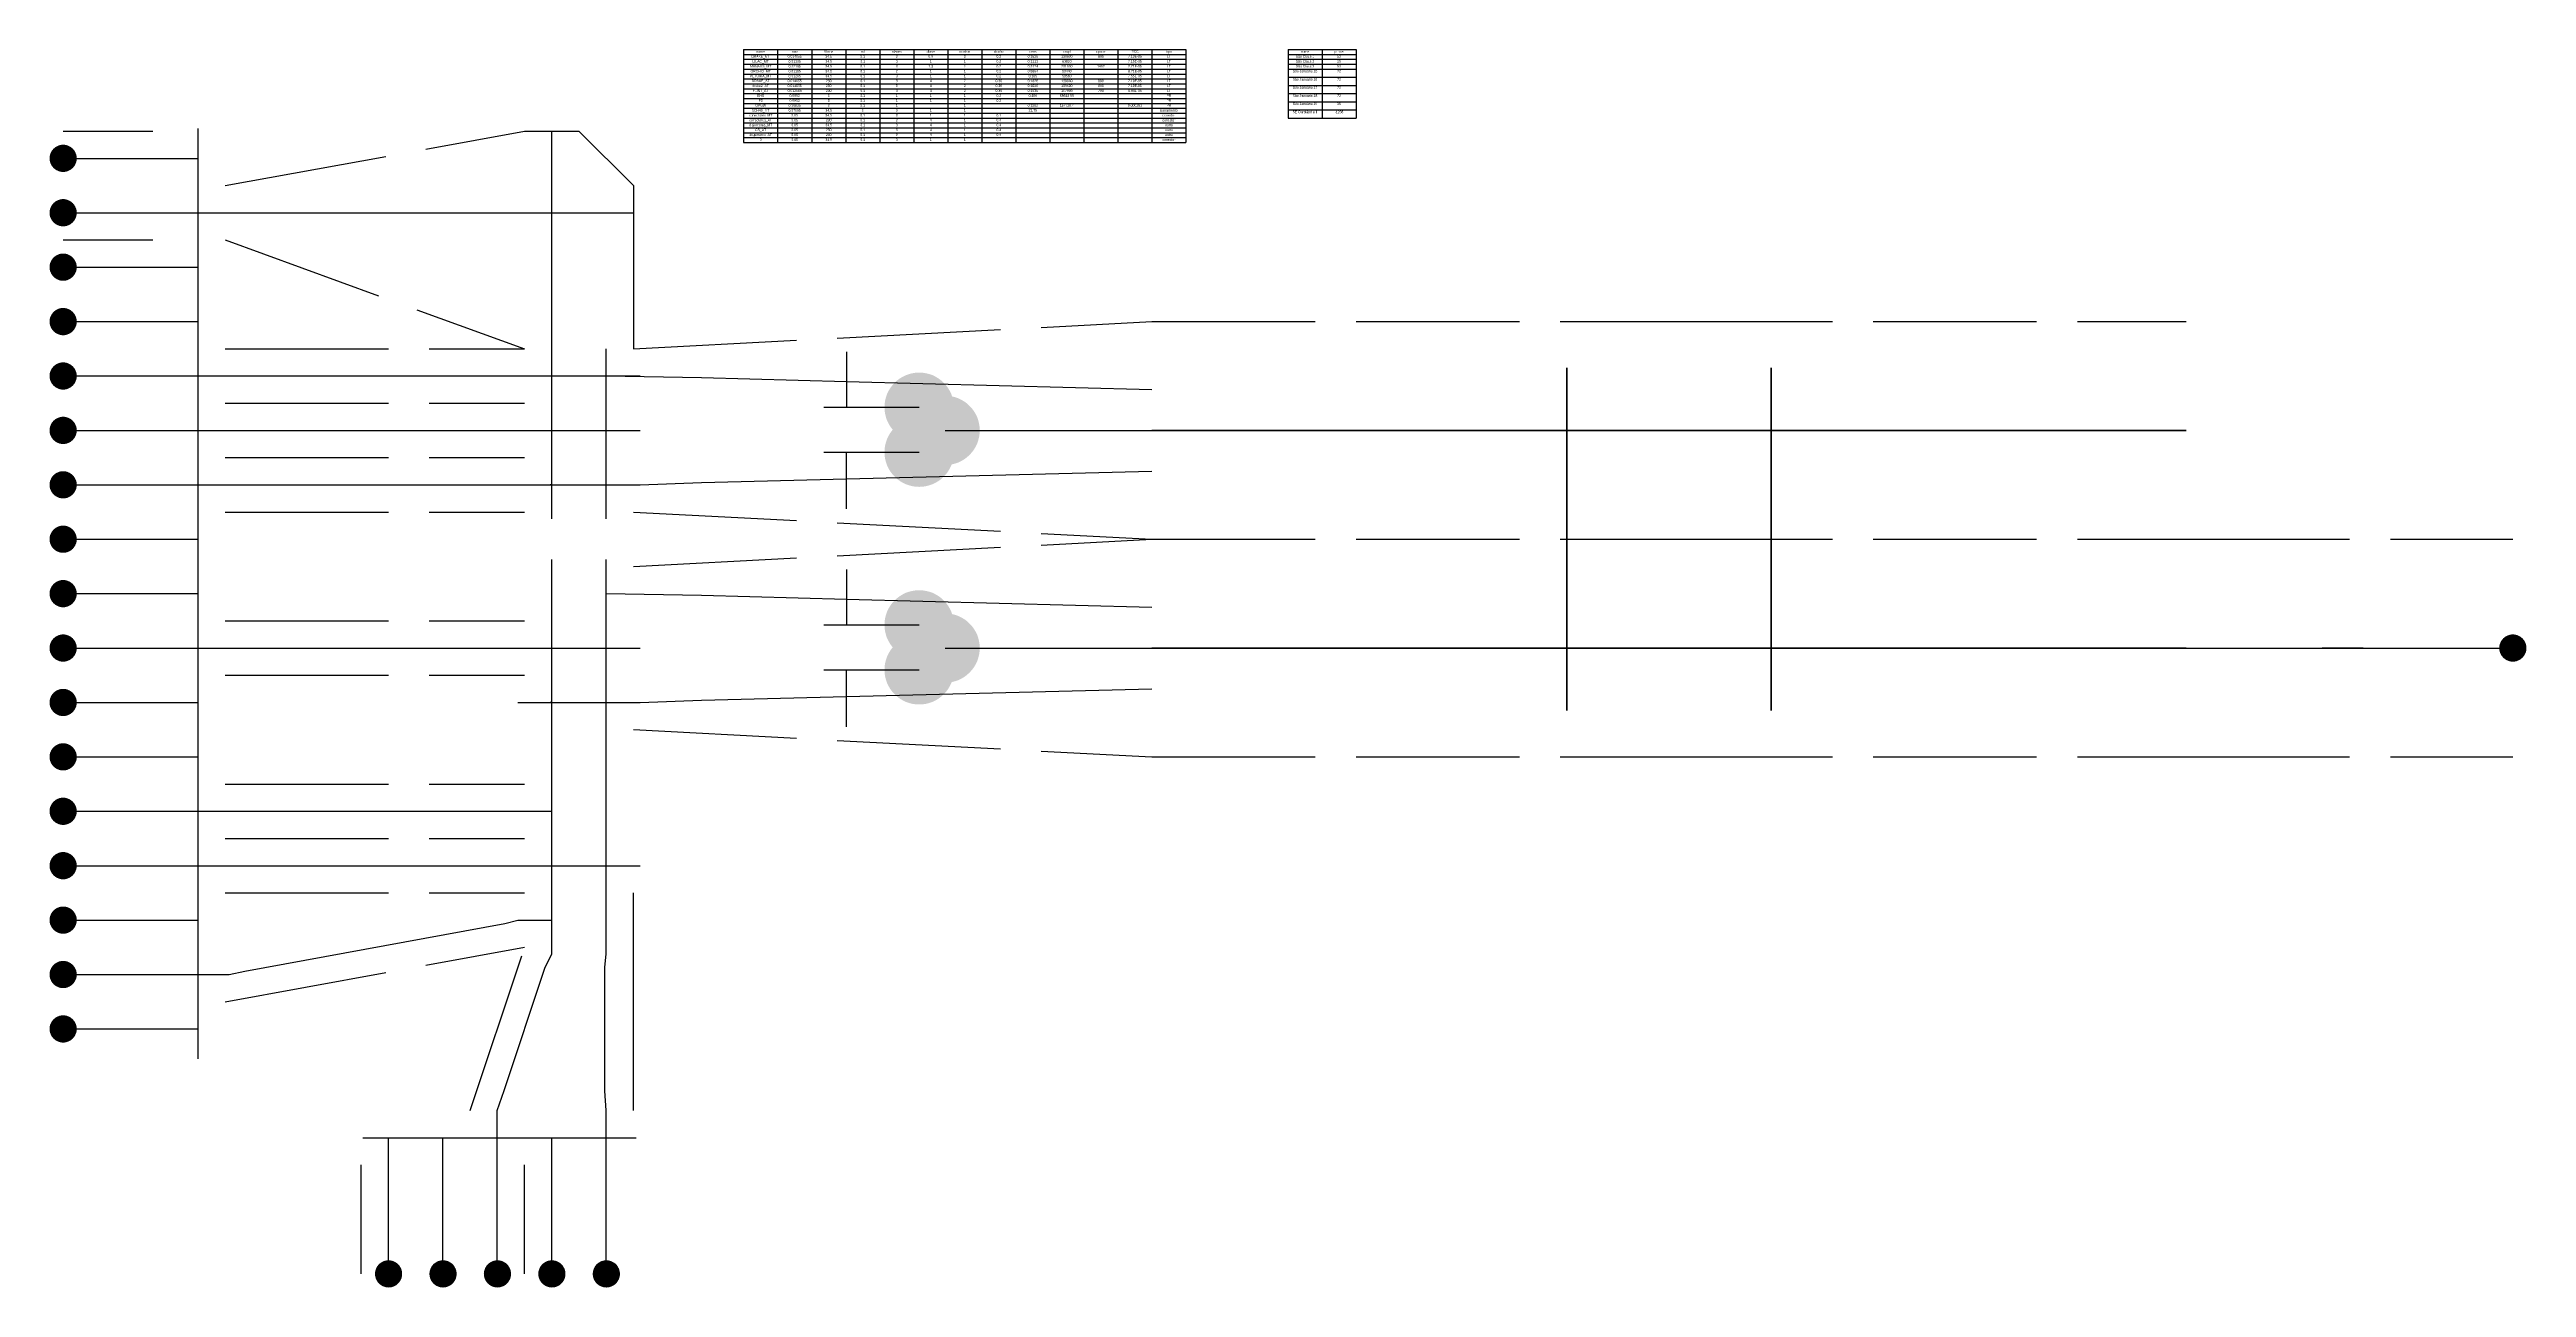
# Model space of a CAD drawing. Header units: inches. Extents: x -1 to 181, y -1 to 90.
import ezdxf

# ---------------------------------------------------------------- set-up
doc = ezdxf.new("R2010")
doc.units = ezdxf.units.IN
doc.header["$MEASUREMENT"] = 0
doc.linetypes.add('ACAD_ISO02W100', pattern=[15, 12, -3])
for name, color, linetype, lineweight in [('conectores_AT', 7, 'Continuous', 50), ('CS_AT', 7, 'ACAD_ISO02W100', 50), ('disjuntores_AT', 7, 'ACAD_ISO02W100', 50), ('DRAKE_AT', 90, 'Continuous', 50)]:
    doc.layers.add(name, color=color, linetype=linetype, lineweight=lineweight)
for name, color, linetype in [('conectores_MT', 7, 'Continuous'), ('drake2_AT', 92, 'Continuous'), ('DRAKE_MT', 70, 'Continuous'), ('EHS', 160, 'ACAD_ISO02W100'), ('F0', 170, 'ACAD_ISO02W100'), ('FLINT_AT', 40, 'Continuous'), ('LILAC_MT', 191, 'Continuous'), ('MANAUS_MT', 72, 'Continuous'), ('OPGW', 180, 'ACAD_ISO02W100'), ('ORCHID_MT', 200, 'Continuous'), ('PETUNIA_MT', 10, 'Continuous'), ('SCH40_MT', 30, 'Continuous'), ('SE Ourolândia II', 7, 'Continuous'), ('São Claus 1', 7, 'Continuous'), ('São Claus 2', 7, 'Continuous'), ('São Claus 3', 7, 'Continuous'), ('São Januário 15', 7, 'Continuous'), ('São Januário 16', 7, 'Continuous'), ('São Januário 17', 7, 'Continuous'), ('São Januário 18', 7, 'Continuous'), ('São Januário 19', 7, 'Continuous'), ('tabela_Camadas', 7, 'Continuous'), ('tabela_Fontes', 7, 'Continuous'), ('Trafos', 7, 'Continuous')]:
    doc.layers.add(name, color=color, linetype=linetype)

# ---------------------------------------------------------------- blocks, each defined once
blk = doc.blocks.new('*T0')
at = {"layer": 'tabela_Camadas', "color": 0, "linetype": 'ByBlock', "lineweight": -2, "transparency": 16777216}
for p, q in [((0, 0), (32.5, 0)), ((0, 0), (0, -6.84)), ((2.5, 0), (2.5, -6.84)), ((5, 0), (5, -6.84)), ((7.5, 0), (7.5, -6.84)), ((10, 0), (10, -6.84)), ((12.5, 0), (12.5, -6.84)), ((15, 0), (15, -6.84)), ((17.5, 0), (17.5, -6.84)), ((20, 0), (20, -6.84)), ((22.5, 0), (22.5, -6.84)), ((25, 0), (25, -6.84)), ((27.5, 0), (27.5, -6.84)), ((30, 0), (30, -6.84)), ((32.5, 0), (32.5, -6.84)), ((0, -0.36), (32.5, -0.36)), ((0, -0.72), (32.5, -0.72)), ((0, -1.08), (32.5, -1.08)), ((0, -1.44), (32.5, -1.44)), ((0, -1.8), (32.5, -1.8)), ((0, -2.16), (32.5, -2.16)), ((0, -2.52), (32.5, -2.52)), ((0, -2.88), (32.5, -2.88)), ((0, -3.24), (32.5, -3.24)), ((0, -3.6), (32.5, -3.6)), ((0, -3.96), (32.5, -3.96)), ((0, -4.32), (32.5, -4.32)), ((0, -4.68), (32.5, -4.68)), ((0, -5.04), (32.5, -5.04)), ((0, -5.4), (32.5, -5.4)), ((0, -5.76), (32.5, -5.76)), ((0, -6.12), (32.5, -6.12)), ((0, -6.48), (32.5, -6.48)), ((0, -6.84), (32.5, -6.84))]:
    blk.add_line(p, q, dxfattribs=at)
at = {"layer": 'tabela_Camadas', "color": 0, "transparency": 16777216, "char_height": 0.18, "width": 2.38, "attachment_point": 2}
for s, insert in [('MANAUS_MT', (1.25, -1.14)), ('ORCHID_MT', (1.25, -1.5)), ('DRAKE_MT', (1.25, -0.42)), ('LILAC_MT', (1.25, -0.78)), ('nome', (1.25, -0.06)), ('0.014055', (3.75, -0.42)), ('0.01305', (3.75, -0.78)), ('0.02195', (3.75, -1.14)), ('0.01165', (3.75, -1.5)), ('raio', (3.75, -0.06)), ('Vlinha', (6.25, -0.06)), ('34.5', (6.25, -0.42)), ('34.5', (6.25, -0.78)), ('34.5', (6.25, -1.14)), ('34.5', (6.25, -1.5)), ('0.1', (8.75, -0.42)), ('0.1', (8.75, -0.78)), ('0.1', (8.75, -1.14)), ('0.1', (8.75, -1.5)), ('raf', (8.75, -0.06)), ('nfases', (11.25, -0.06)), ('3', (11.25, -0.42)), ('3', (11.25, -0.78)), ('3', (11.25, -1.14)), ('3', (11.25, -1.5)), ('dfase', (13.75, -0.06)), ('0.9', (13.75, -0.42)), ('1.3', (13.75, -1.14)), ('1', (13.75, -0.78)), ('1', (13.75, -1.5)), ('ncabos', (16.25, -0.06)), ('2', (16.25, -0.42)), ('1', (16.25, -0.78)), ('2', (16.25, -1.14)), ('1', (16.25, -1.5)), ('dcabo', (18.75, -0.06)), ('0.2', (18.75, -0.42)), ('0.2', (18.75, -0.78)), ('0.2', (18.75, -1.14)), ('0.2', (18.75, -1.5)), ('0.1626', (21.25, -0.42)), ('0.1111', (21.25, -0.78)), ('0.3174', (21.25, -1.14)), ('0.8884', (21.25, -1.5)), ('dens', (21.25, -0.06)), ('231000', (23.75, -1.14)), ('139600', (23.75, -0.42)), ('50440', (23.75, -1.5)), ('63820', (23.75, -0.78)), ('crupt', (23.75, -0.06)), ('cpcorr', (26.25, -0.06)), ('1492', (26.25, -1.14)), ('890', (26.25, -0.42)), ('7.19E-05', (28.75, -0.42)), ('7.15E-05', (28.75, -0.78)), ('2.71E-05', (28.75, -1.14)), ('8.71E-05', (28.75, -1.5)), ('RCC', (28.75, -0.06)), ('tipo', (31.25, -0.06)), ('LT', (31.25, -0.42)), ('LT', (31.25, -0.78)), ('LT', (31.25, -1.14)), ('LT', (31.25, -1.5)), ('PETUNIA_MT', (1.25, -1.86)), ('DRAKE_AT', (1.25, -2.22)), ('drake2_AT', (1.25, -2.58)), ('FLINT_AT', (1.25, -2.94)), ('EHS', (1.25, -3.3)), ('0.014055', (3.75, -2.22)), ('0.014055', (3.75, -2.58)), ('0.012565', (3.75, -2.94)), ('0.01265', (3.75, -1.86)), ('0.0952', (3.75, -3.3)), ('34.5', (6.25, -1.86)), ('230', (6.25, -2.22)), ('230', (6.25, -2.58)), ('230', (6.25, -2.94)), ('0', (6.25, -3.3)), ('0.1', (8.75, -1.86)), ('0.1', (8.75, -2.22)), ('0.1', (8.75, -2.58)), ('0.1', (8.75, -2.94)), ('0.1', (8.75, -3.3)), ('3', (11.25, -1.86)), ('3', (11.25, -2.22)), ('3', (11.25, -2.58)), ('3', (11.25, -2.94)), ('1', (11.25, -3.3)), ('4', (13.75, -2.22)), ('4', (13.75, -2.58)), ('4', (13.75, -2.94)), ('1', (13.75, -1.86)), ('1', (13.75, -3.3)), ('1', (16.25, -1.86)), ('2', (16.25, -2.22)), ('2', (16.25, -2.58)), ('2', (16.25, -2.94)), ('1', (16.25, -3.3)), ('0.36', (18.75, -2.22)), ('0.36', (18.75, -2.58)), ('0.36', (18.75, -2.94)), ('0.2', (18.75, -1.86)), ('0.2', (18.75, -3.3)), ('0.1626', (21.25, -2.22)), ('0.1626', (21.25, -2.58)), ('0.1035', (21.25, -2.94)), ('0.105', (21.25, -1.86)), ('0.406', (21.25, -3.3)), ('68646.55', (23.75, -3.3)), ('139600', (23.75, -2.22)), ('139600', (23.75, -2.58)), ('107999', (23.75, -2.94)), ('58560', (23.75, -1.86)), ('890', (26.25, -2.22)), ('890', (26.25, -2.58)), ('790', (26.25, -2.94)), ('7.55E-05', (28.75, -1.86)), ('7.19E-05', (28.75, -2.22)), ('7.19E-05', (28.75, -2.58)), ('8.94E-05', (28.75, -2.94)), ('PR', (31.25, -3.3)), ('LT', (31.25, -1.86)), ('LT', (31.25, -2.22)), ('LT', (31.25, -2.58)), ('LT', (31.25, -2.94)), ('conectores_MT', (1.25, -4.74)), ('disjuntores_MT', (1.25, -5.46)), ('conectores_AT', (1.25, -5.1)), ('SCH40_MT', (1.25, -4.38)), ('OPGW', (1.25, -4.02)), ('F0', (1.25, -3.66)), ('0.00895', (3.75, -4.02)), ('0.07065', (3.75, -4.38)), ('0.0952', (3.75, -3.66)), ('0.05', (3.75, -4.74)), ('0.05', (3.75, -5.1)), ('0.05', (3.75, -5.46)), ('34.5', (6.25, -4.38)), ('34.5', (6.25, -4.74)), ('34.5', (6.25, -5.46)), ('230', (6.25, -5.1)), ('0', (6.25, -3.66)), ('0', (6.25, -4.02)), ('0.1', (8.75, -3.66)), ('0.1', (8.75, -4.02)), ('0.1', (8.75, -4.74)), ('0.1', (8.75, -5.1)), ('0.1', (8.75, -5.46)), ('0', (8.75, -4.38)), ('3', (11.25, -4.38)), ('3', (11.25, -4.74)), ('3', (11.25, -5.1)), ('3', (11.25, -5.46)), ('1', (11.25, -3.66)), ('1', (11.25, -4.02)), ('4', (13.75, -5.1)), ('4', (13.75, -5.46)), ('1', (13.75, -3.66)), ('1', (13.75, -4.38)), ('1', (13.75, -4.74)), ('1', (16.25, -3.66)), ('1', (16.25, -4.02)), ('1', (16.25, -4.38)), ('1', (16.25, -4.74)), ('1', (16.25, -5.1)), ('1', (16.25, -5.46)), ('0.2', (18.75, -3.66)), ('0.1', (18.75, -4.74)), ('0.4', (18.75, -5.1)), ('0.4', (18.75, -5.46)), ('0.1002', (21.25, -4.02)), ('21.75', (21.25, -4.38)), ('157720.4', (23.75, -4.02)), ('0.000291', (28.75, -4.02)), ('barramento', (31.25, -4.38)), ('conector', (31.25, -4.74)), ('conector', (31.25, -5.1)), ('PR', (31.25, -3.66)), ('PR', (31.25, -4.02)), ('disjuntores_AT', (1.25, -6.18)), ('CS_AT', (1.25, -5.82)), ('0', (1.25, -6.54)), ('0.05', (3.75, -5.82)), ('0.05', (3.75, -6.18)), ('0.05', (3.75, -6.54)), ('34.5', (6.25, -6.54)), ('230', (6.25, -5.82)), ('230', (6.25, -6.18)), ('0.1', (8.75, -5.82)), ('0.1', (8.75, -6.18)), ('0.1', (8.75, -6.54)), ('3', (11.25, -5.82)), ('3', (11.25, -6.18)), ('3', (11.25, -6.54)), ('4', (13.75, -5.82)), ('4', (13.75, -6.18)), ('1', (13.75, -6.54)), ('1', (16.25, -5.82)), ('1', (16.25, -6.18)), ('1', (16.25, -6.54)), ('0.4', (18.75, -5.82)), ('0.4', (18.75, -6.18)), ('conector', (31.25, -6.54)), ('outro', (31.25, -5.46)), ('outro', (31.25, -5.82)), ('outro', (31.25, -6.18))]:
    blk.add_mtext(s, dxfattribs=dict(at, insert=insert))
blk = doc.blocks.new('*T1')
at = {"layer": 'tabela_Fontes', "color": 0, "linetype": 'ByBlock', "lineweight": -2, "transparency": 16777216}
for p, q in [((0, 0), (5, 0)), ((0, 0), (0, -5.04)), ((2.5, 0), (2.5, -5.04)), ((5, 0), (5, -5.04)), ((0, -0.36), (5, -0.36)), ((0, -0.72), (5, -0.72)), ((0, -1.08), (5, -1.08)), ((0, -1.44), (5, -1.44)), ((0, -2.04), (5, -2.04)), ((0, -2.64), (5, -2.64)), ((0, -3.24), (5, -3.24)), ((0, -3.84), (5, -3.84)), ((0, -4.44), (5, -4.44)), ((0, -5.04), (5, -5.04))]:
    blk.add_line(p, q, dxfattribs=at)
at = {"layer": 'tabela_Fontes', "color": 0, "transparency": 16777216, "char_height": 0.18, "width": 2.38, "attachment_point": 2}
for s, insert in [('São Januário 15', (1.25, -1.5)), ('São Claus 1', (1.25, -0.42)), ('São Claus 2', (1.25, -0.78)), ('São Claus 3', (1.25, -1.14)), ('nome', (1.25, -0.06)), ('p_mw', (3.75, -0.06)), ('50', (3.75, -0.42)), ('25', (3.75, -0.78)), ('50', (3.75, -1.14)), ('72', (3.75, -1.5)), ('São Januário 16', (1.25, -2.1)), ('São Januário 17', (1.25, -2.7)), ('São Januário 18', (1.25, -3.3)), ('72', (3.75, -2.1)), ('72', (3.75, -2.7)), ('72', (3.75, -3.3)), ('São Januário 19', (1.25, -3.9)), ('SE Ourolândia II', (1.25, -4.5)), ('-1238', (3.75, -4.5)), ('36', (3.75, -3.9))]:
    blk.add_mtext(s, dxfattribs=dict(at, insert=insert))

msp = doc.modelspace()

# ---------------------------------------------------------------- hatches: boundary and pattern name
at = {"layer": 'SE Ourolândia II'}
msp.add_hatch(color=256, dxfattribs=at).paths.add_polyline_path([(181, 46), (181, 45.9), (180.98, 45.8), (180.96, 45.71), (180.92, 45.62), (180.88, 45.53), (180.83, 45.44), (180.77, 45.37), (180.71, 45.29), (180.63, 45.23), (180.56, 45.17), (180.47, 45.12), (180.38, 45.08), (180.29, 45.04), (180.2, 45.02), (180.1, 45), (180, 45), (179.9, 45), (179.8, 45.02), (179.71, 45.04), (179.62, 45.08), (179.53, 45.12), (179.44, 45.17), (179.37, 45.23), (179.29, 45.29), (179.23, 45.37), (179.17, 45.44), (179.12, 45.53), (179.08, 45.62), (179.04, 45.71), (179.02, 45.8), (179, 45.9), (179, 46), (179, 46.1), (179.02, 46.2), (179.04, 46.29), (179.08, 46.38), (179.12, 46.47), (179.17, 46.56), (179.23, 46.63), (179.29, 46.71), (179.37, 46.77), (179.44, 46.83), (179.53, 46.88), (179.62, 46.92), (179.71, 46.96), (179.8, 46.98), (179.9, 47), (180, 47), (180.1, 47), (180.2, 46.98), (180.29, 46.96), (180.38, 46.92), (180.47, 46.88), (180.56, 46.83), (180.63, 46.77), (180.71, 46.71), (180.77, 46.63), (180.83, 46.56), (180.88, 46.47), (180.92, 46.38), (180.96, 46.29), (180.98, 46.2), (181, 46.1), (181, 46)], flags=0)
at = {"layer": 'São Claus 1'}
for points in [[(36.91, -0.01), (36.91, -0.11), (36.89, -0.2), (36.87, -0.3), (36.84, -0.39), (36.79, -0.48), (36.74, -0.56), (36.69, -0.64), (36.62, -0.71), (36.55, -0.78), (36.47, -0.84), (36.38, -0.89), (36.29, -0.93), (36.2, -0.96), (36.11, -0.99), (36.01, -1), (35.91, -1.01), (35.81, -1), (35.72, -0.99), (35.62, -0.96), (35.53, -0.93), (35.44, -0.89), (35.36, -0.84), (35.28, -0.78), (35.2, -0.71), (35.14, -0.64), (35.08, -0.56), (35.03, -0.48), (34.99, -0.39), (34.96, -0.3), (34.93, -0.2), (34.92, -0.11), (34.91, -0.01), (34.92, 0.09), (34.93, 0.19), (34.96, 0.28), (34.99, 0.38), (35.03, 0.46), (35.08, 0.55), (35.14, 0.63), (35.2, 0.7), (35.28, 0.77), (35.36, 0.82), (35.44, 0.87), (35.53, 0.92), (35.62, 0.95), (35.72, 0.97), (35.81, 0.99), (35.91, 0.99), (36.01, 0.99), (36.11, 0.97), (36.2, 0.95), (36.29, 0.92), (36.38, 0.87), (36.47, 0.82), (36.55, 0.77), (36.62, 0.7), (36.69, 0.63), (36.74, 0.55), (36.79, 0.46), (36.84, 0.38), (36.87, 0.28), (36.89, 0.19), (36.91, 0.09), (36.91, -0.01)], [(40.91, -0.01), (40.91, -0.11), (40.89, -0.2), (40.87, -0.3), (40.84, -0.39), (40.79, -0.48), (40.74, -0.56), (40.69, -0.64), (40.62, -0.71), (40.55, -0.78), (40.47, -0.84), (40.38, -0.89), (40.29, -0.93), (40.2, -0.96), (40.11, -0.99), (40.01, -1), (39.91, -1.01), (39.81, -1), (39.72, -0.99), (39.62, -0.96), (39.53, -0.93), (39.44, -0.89), (39.36, -0.84), (39.28, -0.78), (39.2, -0.71), (39.14, -0.64), (39.08, -0.56), (39.03, -0.48), (38.99, -0.39), (38.96, -0.3), (38.93, -0.2), (38.92, -0.11), (38.91, -0.01), (38.92, 0.09), (38.93, 0.19), (38.96, 0.28), (38.99, 0.38), (39.03, 0.46), (39.08, 0.55), (39.14, 0.63), (39.2, 0.7), (39.28, 0.77), (39.36, 0.82), (39.44, 0.87), (39.53, 0.92), (39.62, 0.95), (39.72, 0.97), (39.81, 0.99), (39.91, 0.99), (40.01, 0.99), (40.11, 0.97), (40.2, 0.95), (40.29, 0.92), (40.38, 0.87), (40.47, 0.82), (40.55, 0.77), (40.62, 0.7), (40.69, 0.63), (40.74, 0.55), (40.79, 0.46), (40.84, 0.38), (40.87, 0.28), (40.89, 0.19), (40.91, 0.09), (40.91, -0.01)]]:
    msp.add_hatch(color=256, dxfattribs=at).paths.add_polyline_path(points, flags=0)
at = {"layer": 'São Claus 2'}
for points in [[(1, 62), (1, 61.9), (0.98, 61.8), (0.96, 61.71), (0.92, 61.62), (0.88, 61.53), (0.83, 61.44), (0.77, 61.37), (0.71, 61.29), (0.63, 61.23), (0.56, 61.17), (0.47, 61.12), (0.38, 61.08), (0.29, 61.04), (0.2, 61.02), (0.1, 61), (0, 61), (-0.1, 61), (-0.2, 61.02), (-0.29, 61.04), (-0.38, 61.08), (-0.47, 61.12), (-0.56, 61.17), (-0.63, 61.23), (-0.71, 61.29), (-0.77, 61.37), (-0.83, 61.44), (-0.88, 61.53), (-0.92, 61.62), (-0.96, 61.71), (-0.98, 61.8), (-1, 61.9), (-1, 62), (-1, 62.1), (-0.98, 62.2), (-0.96, 62.29), (-0.92, 62.38), (-0.88, 62.47), (-0.83, 62.56), (-0.77, 62.63), (-0.71, 62.71), (-0.63, 62.77), (-0.56, 62.83), (-0.47, 62.88), (-0.38, 62.92), (-0.29, 62.96), (-0.2, 62.98), (-0.1, 63), (0, 63), (0.1, 63), (0.2, 62.98), (0.29, 62.96), (0.38, 62.92), (0.47, 62.88), (0.56, 62.83), (0.63, 62.77), (0.71, 62.71), (0.77, 62.63), (0.83, 62.56), (0.88, 62.47), (0.92, 62.38), (0.96, 62.29), (0.98, 62.2), (1, 62.1), (1, 62)], [(1, 34), (1, 33.9), (0.98, 33.8), (0.96, 33.71), (0.92, 33.62), (0.88, 33.53), (0.83, 33.44), (0.77, 33.37), (0.71, 33.29), (0.63, 33.23), (0.56, 33.17), (0.47, 33.12), (0.38, 33.08), (0.29, 33.04), (0.2, 33.02), (0.1, 33), (0, 33), (-0.1, 33), (-0.2, 33.02), (-0.29, 33.04), (-0.38, 33.08), (-0.47, 33.12), (-0.56, 33.17), (-0.63, 33.23), (-0.71, 33.29), (-0.77, 33.37), (-0.83, 33.44), (-0.88, 33.53), (-0.92, 33.62), (-0.96, 33.71), (-0.98, 33.8), (-1, 33.9), (-1, 34), (-1, 34.1), (-0.98, 34.2), (-0.96, 34.29), (-0.92, 34.38), (-0.88, 34.47), (-0.83, 34.56), (-0.77, 34.63), (-0.71, 34.71), (-0.63, 34.77), (-0.56, 34.83), (-0.47, 34.88), (-0.38, 34.92), (-0.29, 34.96), (-0.2, 34.98), (-0.1, 35), (0, 35), (0.1, 35), (0.2, 34.98), (0.29, 34.96), (0.38, 34.92), (0.47, 34.88), (0.56, 34.83), (0.63, 34.77), (0.71, 34.71), (0.77, 34.63), (0.83, 34.56), (0.88, 34.47), (0.92, 34.38), (0.96, 34.29), (0.98, 34.2), (1, 34.1), (1, 34)]]:
    msp.add_hatch(color=256, dxfattribs=at).paths.add_polyline_path(points, flags=0)
at = {"layer": 'São Claus 3'}
for points in [[(1, 82), (1, 81.9), (0.98, 81.8), (0.96, 81.71), (0.92, 81.62), (0.88, 81.53), (0.83, 81.44), (0.77, 81.37), (0.71, 81.29), (0.63, 81.23), (0.56, 81.17), (0.47, 81.12), (0.38, 81.08), (0.29, 81.04), (0.2, 81.02), (0.1, 81), (0, 81), (-0.1, 81), (-0.2, 81.02), (-0.29, 81.04), (-0.38, 81.08), (-0.47, 81.12), (-0.56, 81.17), (-0.63, 81.23), (-0.71, 81.29), (-0.77, 81.37), (-0.83, 81.44), (-0.88, 81.53), (-0.92, 81.62), (-0.96, 81.71), (-0.98, 81.8), (-1, 81.9), (-1, 82), (-1, 82.1), (-0.98, 82.2), (-0.96, 82.29), (-0.92, 82.38), (-0.88, 82.47), (-0.83, 82.56), (-0.77, 82.63), (-0.71, 82.71), (-0.63, 82.77), (-0.56, 82.83), (-0.47, 82.88), (-0.38, 82.92), (-0.29, 82.96), (-0.2, 82.98), (-0.1, 83), (0, 83), (0.1, 83), (0.2, 82.98), (0.29, 82.96), (0.38, 82.92), (0.47, 82.88), (0.56, 82.83), (0.63, 82.77), (0.71, 82.71), (0.77, 82.63), (0.83, 82.56), (0.88, 82.47), (0.92, 82.38), (0.96, 82.29), (0.98, 82.2), (1, 82.1), (1, 82)], [(1, 78), (1, 77.9), (0.98, 77.8), (0.96, 77.71), (0.92, 77.62), (0.88, 77.53), (0.83, 77.44), (0.77, 77.37), (0.71, 77.29), (0.63, 77.23), (0.56, 77.17), (0.47, 77.12), (0.38, 77.08), (0.29, 77.04), (0.2, 77.02), (0.1, 77), (0, 77), (-0.1, 77), (-0.2, 77.02), (-0.29, 77.04), (-0.38, 77.08), (-0.47, 77.12), (-0.56, 77.17), (-0.63, 77.23), (-0.71, 77.29), (-0.77, 77.37), (-0.83, 77.44), (-0.88, 77.53), (-0.92, 77.62), (-0.96, 77.71), (-0.98, 77.8), (-1, 77.9), (-1, 78), (-1, 78.1), (-0.98, 78.2), (-0.96, 78.29), (-0.92, 78.38), (-0.88, 78.47), (-0.83, 78.56), (-0.77, 78.63), (-0.71, 78.71), (-0.63, 78.77), (-0.56, 78.83), (-0.47, 78.88), (-0.38, 78.92), (-0.29, 78.96), (-0.2, 78.98), (-0.1, 79), (0, 79), (0.1, 79), (0.2, 78.98), (0.29, 78.96), (0.38, 78.92), (0.47, 78.88), (0.56, 78.83), (0.63, 78.77), (0.71, 78.71), (0.77, 78.63), (0.83, 78.56), (0.88, 78.47), (0.92, 78.38), (0.96, 78.29), (0.98, 78.2), (1, 78.1), (1, 78)]]:
    msp.add_hatch(color=256, dxfattribs=at).paths.add_polyline_path(points, flags=0)
at = {"layer": 'São Januário 15'}
for points in [[(1, 74), (1, 73.9), (0.98, 73.8), (0.96, 73.71), (0.92, 73.62), (0.88, 73.53), (0.83, 73.44), (0.77, 73.37), (0.71, 73.29), (0.63, 73.23), (0.56, 73.17), (0.47, 73.12), (0.38, 73.08), (0.29, 73.04), (0.2, 73.02), (0.1, 73), (0, 73), (-0.1, 73), (-0.2, 73.02), (-0.29, 73.04), (-0.38, 73.08), (-0.47, 73.12), (-0.56, 73.17), (-0.63, 73.23), (-0.71, 73.29), (-0.77, 73.37), (-0.83, 73.44), (-0.88, 73.53), (-0.92, 73.62), (-0.96, 73.71), (-0.98, 73.8), (-1, 73.9), (-1, 74), (-1, 74.1), (-0.98, 74.2), (-0.96, 74.29), (-0.92, 74.38), (-0.88, 74.47), (-0.83, 74.56), (-0.77, 74.63), (-0.71, 74.71), (-0.63, 74.77), (-0.56, 74.83), (-0.47, 74.88), (-0.38, 74.92), (-0.29, 74.96), (-0.2, 74.98), (-0.1, 75), (0, 75), (0.1, 75), (0.2, 74.98), (0.29, 74.96), (0.38, 74.92), (0.47, 74.88), (0.56, 74.83), (0.63, 74.77), (0.71, 74.71), (0.77, 74.63), (0.83, 74.56), (0.88, 74.47), (0.92, 74.38), (0.96, 74.29), (0.98, 74.2), (1, 74.1), (1, 74)], [(1, 70), (1, 69.9), (0.98, 69.8), (0.96, 69.71), (0.92, 69.62), (0.88, 69.53), (0.83, 69.44), (0.77, 69.37), (0.71, 69.29), (0.63, 69.23), (0.56, 69.17), (0.47, 69.12), (0.38, 69.08), (0.29, 69.04), (0.2, 69.02), (0.1, 69), (0, 69), (-0.1, 69), (-0.2, 69.02), (-0.29, 69.04), (-0.38, 69.08), (-0.47, 69.12), (-0.56, 69.17), (-0.63, 69.23), (-0.71, 69.29), (-0.77, 69.37), (-0.83, 69.44), (-0.88, 69.53), (-0.92, 69.62), (-0.96, 69.71), (-0.98, 69.8), (-1, 69.9), (-1, 70), (-1, 70.1), (-0.98, 70.2), (-0.96, 70.29), (-0.92, 70.38), (-0.88, 70.47), (-0.83, 70.56), (-0.77, 70.63), (-0.71, 70.71), (-0.63, 70.77), (-0.56, 70.83), (-0.47, 70.88), (-0.38, 70.92), (-0.29, 70.96), (-0.2, 70.98), (-0.1, 71), (0, 71), (0.1, 71), (0.2, 70.98), (0.29, 70.96), (0.38, 70.92), (0.47, 70.88), (0.56, 70.83), (0.63, 70.77), (0.71, 70.71), (0.77, 70.63), (0.83, 70.56), (0.88, 70.47), (0.92, 70.38), (0.96, 70.29), (0.98, 70.2), (1, 70.1), (1, 70)], [(1, 66), (1, 65.9), (0.98, 65.8), (0.96, 65.71), (0.92, 65.62), (0.88, 65.53), (0.83, 65.44), (0.77, 65.37), (0.71, 65.29), (0.63, 65.23), (0.56, 65.17), (0.47, 65.12), (0.38, 65.08), (0.29, 65.04), (0.2, 65.02), (0.1, 65), (0, 65), (-0.1, 65), (-0.2, 65.02), (-0.29, 65.04), (-0.38, 65.08), (-0.47, 65.12), (-0.56, 65.17), (-0.63, 65.23), (-0.71, 65.29), (-0.77, 65.37), (-0.83, 65.44), (-0.88, 65.53), (-0.92, 65.62), (-0.96, 65.71), (-0.98, 65.8), (-1, 65.9), (-1, 66), (-1, 66.1), (-0.98, 66.2), (-0.96, 66.29), (-0.92, 66.38), (-0.88, 66.47), (-0.83, 66.56), (-0.77, 66.63), (-0.71, 66.71), (-0.63, 66.77), (-0.56, 66.83), (-0.47, 66.88), (-0.38, 66.92), (-0.29, 66.96), (-0.2, 66.98), (-0.1, 67), (0, 67), (0.1, 67), (0.2, 66.98), (0.29, 66.96), (0.38, 66.92), (0.47, 66.88), (0.56, 66.83), (0.63, 66.77), (0.71, 66.71), (0.77, 66.63), (0.83, 66.56), (0.88, 66.47), (0.92, 66.38), (0.96, 66.29), (0.98, 66.2), (1, 66.1), (1, 66)]]:
    msp.add_hatch(color=256, dxfattribs=at).paths.add_polyline_path(points, flags=0)
at = {"layer": 'São Januário 16'}
for points in [[(1, 58), (1, 57.9), (0.98, 57.8), (0.96, 57.71), (0.92, 57.62), (0.88, 57.53), (0.83, 57.44), (0.77, 57.37), (0.71, 57.29), (0.63, 57.23), (0.56, 57.17), (0.47, 57.12), (0.38, 57.08), (0.29, 57.04), (0.2, 57.02), (0.1, 57), (0, 57), (-0.1, 57), (-0.2, 57.02), (-0.29, 57.04), (-0.38, 57.08), (-0.47, 57.12), (-0.56, 57.17), (-0.63, 57.23), (-0.71, 57.29), (-0.77, 57.37), (-0.83, 57.44), (-0.88, 57.53), (-0.92, 57.62), (-0.96, 57.71), (-0.98, 57.8), (-1, 57.9), (-1, 58), (-1, 58.1), (-0.98, 58.2), (-0.96, 58.29), (-0.92, 58.38), (-0.88, 58.47), (-0.83, 58.56), (-0.77, 58.63), (-0.71, 58.71), (-0.63, 58.77), (-0.56, 58.83), (-0.47, 58.88), (-0.38, 58.92), (-0.29, 58.96), (-0.2, 58.98), (-0.1, 59), (0, 59), (0.1, 59), (0.2, 58.98), (0.29, 58.96), (0.38, 58.92), (0.47, 58.88), (0.56, 58.83), (0.63, 58.77), (0.71, 58.71), (0.77, 58.63), (0.83, 58.56), (0.88, 58.47), (0.92, 58.38), (0.96, 58.29), (0.98, 58.2), (1, 58.1), (1, 58)], [(1, 54), (1, 53.9), (0.98, 53.8), (0.96, 53.71), (0.92, 53.62), (0.88, 53.53), (0.83, 53.44), (0.77, 53.37), (0.71, 53.29), (0.63, 53.23), (0.56, 53.17), (0.47, 53.12), (0.38, 53.08), (0.29, 53.04), (0.2, 53.02), (0.1, 53), (0, 53), (-0.1, 53), (-0.2, 53.02), (-0.29, 53.04), (-0.38, 53.08), (-0.47, 53.12), (-0.56, 53.17), (-0.63, 53.23), (-0.71, 53.29), (-0.77, 53.37), (-0.83, 53.44), (-0.88, 53.53), (-0.92, 53.62), (-0.96, 53.71), (-0.98, 53.8), (-1, 53.9), (-1, 54), (-1, 54.1), (-0.98, 54.2), (-0.96, 54.29), (-0.92, 54.38), (-0.88, 54.47), (-0.83, 54.56), (-0.77, 54.63), (-0.71, 54.71), (-0.63, 54.77), (-0.56, 54.83), (-0.47, 54.88), (-0.38, 54.92), (-0.29, 54.96), (-0.2, 54.98), (-0.1, 55), (0, 55), (0.1, 55), (0.2, 54.98), (0.29, 54.96), (0.38, 54.92), (0.47, 54.88), (0.56, 54.83), (0.63, 54.77), (0.71, 54.71), (0.77, 54.63), (0.83, 54.56), (0.88, 54.47), (0.92, 54.38), (0.96, 54.29), (0.98, 54.2), (1, 54.1), (1, 54)], [(1, 50), (1, 49.9), (0.98, 49.8), (0.96, 49.71), (0.92, 49.62), (0.88, 49.53), (0.83, 49.44), (0.77, 49.37), (0.71, 49.29), (0.63, 49.23), (0.56, 49.17), (0.47, 49.12), (0.38, 49.08), (0.29, 49.04), (0.2, 49.02), (0.1, 49), (0, 49), (-0.1, 49), (-0.2, 49.02), (-0.29, 49.04), (-0.38, 49.08), (-0.47, 49.12), (-0.56, 49.17), (-0.63, 49.23), (-0.71, 49.29), (-0.77, 49.37), (-0.83, 49.44), (-0.88, 49.53), (-0.92, 49.62), (-0.96, 49.71), (-0.98, 49.8), (-1, 49.9), (-1, 50), (-1, 50.1), (-0.98, 50.2), (-0.96, 50.29), (-0.92, 50.38), (-0.88, 50.47), (-0.83, 50.56), (-0.77, 50.63), (-0.71, 50.71), (-0.63, 50.77), (-0.56, 50.83), (-0.47, 50.88), (-0.38, 50.92), (-0.29, 50.96), (-0.2, 50.98), (-0.1, 51), (0, 51), (0.1, 51), (0.2, 50.98), (0.29, 50.96), (0.38, 50.92), (0.47, 50.88), (0.56, 50.83), (0.63, 50.77), (0.71, 50.71), (0.77, 50.63), (0.83, 50.56), (0.88, 50.47), (0.92, 50.38), (0.96, 50.29), (0.98, 50.2), (1, 50.1), (1, 50)]]:
    msp.add_hatch(color=256, dxfattribs=at).paths.add_polyline_path(points, flags=0)
at = {"layer": 'São Januário 17'}
for points in [[(24.91, -0.01), (24.91, -0.11), (24.89, -0.2), (24.87, -0.3), (24.84, -0.39), (24.79, -0.48), (24.74, -0.56), (24.69, -0.64), (24.62, -0.71), (24.55, -0.78), (24.47, -0.84), (24.38, -0.89), (24.29, -0.93), (24.2, -0.96), (24.11, -0.99), (24.01, -1), (23.91, -1.01), (23.81, -1), (23.72, -0.99), (23.62, -0.96), (23.53, -0.93), (23.44, -0.89), (23.36, -0.84), (23.28, -0.78), (23.2, -0.71), (23.14, -0.64), (23.08, -0.56), (23.03, -0.48), (22.99, -0.39), (22.96, -0.3), (22.93, -0.2), (22.92, -0.11), (22.91, -0.01), (22.92, 0.09), (22.93, 0.19), (22.96, 0.28), (22.99, 0.38), (23.03, 0.46), (23.08, 0.55), (23.14, 0.63), (23.2, 0.7), (23.28, 0.77), (23.36, 0.82), (23.44, 0.87), (23.53, 0.92), (23.62, 0.95), (23.72, 0.97), (23.81, 0.99), (23.91, 0.99), (24.01, 0.99), (24.11, 0.97), (24.2, 0.95), (24.29, 0.92), (24.38, 0.87), (24.47, 0.82), (24.55, 0.77), (24.62, 0.7), (24.69, 0.63), (24.74, 0.55), (24.79, 0.46), (24.84, 0.38), (24.87, 0.28), (24.89, 0.19), (24.91, 0.09), (24.91, -0.01)], [(28.91, -0.01), (28.91, -0.11), (28.89, -0.2), (28.87, -0.3), (28.84, -0.39), (28.79, -0.48), (28.74, -0.56), (28.69, -0.64), (28.62, -0.71), (28.55, -0.78), (28.47, -0.84), (28.38, -0.89), (28.29, -0.93), (28.2, -0.96), (28.11, -0.99), (28.01, -1), (27.91, -1.01), (27.81, -1), (27.72, -0.99), (27.62, -0.96), (27.53, -0.93), (27.44, -0.89), (27.36, -0.84), (27.28, -0.78), (27.2, -0.71), (27.14, -0.64), (27.08, -0.56), (27.03, -0.48), (26.99, -0.39), (26.96, -0.3), (26.93, -0.2), (26.92, -0.11), (26.91, -0.01), (26.92, 0.09), (26.93, 0.19), (26.96, 0.28), (26.99, 0.38), (27.03, 0.46), (27.08, 0.55), (27.14, 0.63), (27.2, 0.7), (27.28, 0.77), (27.36, 0.82), (27.44, 0.87), (27.53, 0.92), (27.62, 0.95), (27.72, 0.97), (27.81, 0.99), (27.91, 0.99), (28.01, 0.99), (28.11, 0.97), (28.2, 0.95), (28.29, 0.92), (28.38, 0.87), (28.47, 0.82), (28.55, 0.77), (28.62, 0.7), (28.69, 0.63), (28.74, 0.55), (28.79, 0.46), (28.84, 0.38), (28.87, 0.28), (28.89, 0.19), (28.91, 0.09), (28.91, -0.01)], [(32.91, -0.01), (32.91, -0.11), (32.89, -0.2), (32.87, -0.3), (32.84, -0.39), (32.79, -0.48), (32.74, -0.56), (32.69, -0.64), (32.62, -0.71), (32.55, -0.78), (32.47, -0.84), (32.38, -0.89), (32.29, -0.93), (32.2, -0.96), (32.11, -0.99), (32.01, -1), (31.91, -1.01), (31.81, -1), (31.72, -0.99), (31.62, -0.96), (31.53, -0.93), (31.44, -0.89), (31.36, -0.84), (31.28, -0.78), (31.2, -0.71), (31.14, -0.64), (31.08, -0.56), (31.03, -0.48), (30.99, -0.39), (30.96, -0.3), (30.93, -0.2), (30.92, -0.11), (30.91, -0.01), (30.92, 0.09), (30.93, 0.19), (30.96, 0.28), (30.99, 0.38), (31.03, 0.46), (31.08, 0.55), (31.14, 0.63), (31.2, 0.7), (31.28, 0.77), (31.36, 0.82), (31.44, 0.87), (31.53, 0.92), (31.62, 0.95), (31.72, 0.97), (31.81, 0.99), (31.91, 0.99), (32.01, 0.99), (32.11, 0.97), (32.2, 0.95), (32.29, 0.92), (32.38, 0.87), (32.47, 0.82), (32.55, 0.77), (32.62, 0.7), (32.69, 0.63), (32.74, 0.55), (32.79, 0.46), (32.84, 0.38), (32.87, 0.28), (32.89, 0.19), (32.91, 0.09), (32.91, -0.01)]]:
    msp.add_hatch(color=256, dxfattribs=at).paths.add_polyline_path(points, flags=0)
at = {"layer": 'São Januário 18'}
for points in [[(1, 46), (1, 45.9), (0.98, 45.8), (0.96, 45.71), (0.92, 45.62), (0.88, 45.53), (0.83, 45.44), (0.77, 45.37), (0.71, 45.29), (0.63, 45.23), (0.56, 45.17), (0.47, 45.12), (0.38, 45.08), (0.29, 45.04), (0.2, 45.02), (0.1, 45), (0, 45), (-0.1, 45), (-0.2, 45.02), (-0.29, 45.04), (-0.38, 45.08), (-0.47, 45.12), (-0.56, 45.17), (-0.63, 45.23), (-0.71, 45.29), (-0.77, 45.37), (-0.83, 45.44), (-0.88, 45.53), (-0.92, 45.62), (-0.96, 45.71), (-0.98, 45.8), (-1, 45.9), (-1, 46), (-1, 46.1), (-0.98, 46.2), (-0.96, 46.29), (-0.92, 46.38), (-0.88, 46.47), (-0.83, 46.56), (-0.77, 46.63), (-0.71, 46.71), (-0.63, 46.77), (-0.56, 46.83), (-0.47, 46.88), (-0.38, 46.92), (-0.29, 46.96), (-0.2, 46.98), (-0.1, 47), (0, 47), (0.1, 47), (0.2, 46.98), (0.29, 46.96), (0.38, 46.92), (0.47, 46.88), (0.56, 46.83), (0.63, 46.77), (0.71, 46.71), (0.77, 46.63), (0.83, 46.56), (0.88, 46.47), (0.92, 46.38), (0.96, 46.29), (0.98, 46.2), (1, 46.1), (1, 46)], [(1, 42), (1, 41.9), (0.98, 41.8), (0.96, 41.71), (0.92, 41.62), (0.88, 41.53), (0.83, 41.44), (0.77, 41.37), (0.71, 41.29), (0.63, 41.23), (0.56, 41.17), (0.47, 41.12), (0.38, 41.08), (0.29, 41.04), (0.2, 41.02), (0.1, 41), (0, 41), (-0.1, 41), (-0.2, 41.02), (-0.29, 41.04), (-0.38, 41.08), (-0.47, 41.12), (-0.56, 41.17), (-0.63, 41.23), (-0.71, 41.29), (-0.77, 41.37), (-0.83, 41.44), (-0.88, 41.53), (-0.92, 41.62), (-0.96, 41.71), (-0.98, 41.8), (-1, 41.9), (-1, 42), (-1, 42.1), (-0.98, 42.2), (-0.96, 42.29), (-0.92, 42.38), (-0.88, 42.47), (-0.83, 42.56), (-0.77, 42.63), (-0.71, 42.71), (-0.63, 42.77), (-0.56, 42.83), (-0.47, 42.88), (-0.38, 42.92), (-0.29, 42.96), (-0.2, 42.98), (-0.1, 43), (0, 43), (0.1, 43), (0.2, 42.98), (0.29, 42.96), (0.38, 42.92), (0.47, 42.88), (0.56, 42.83), (0.63, 42.77), (0.71, 42.71), (0.77, 42.63), (0.83, 42.56), (0.88, 42.47), (0.92, 42.38), (0.96, 42.29), (0.98, 42.2), (1, 42.1), (1, 42)], [(1, 38), (1, 37.9), (0.98, 37.8), (0.96, 37.71), (0.92, 37.62), (0.88, 37.53), (0.83, 37.44), (0.77, 37.37), (0.71, 37.29), (0.63, 37.23), (0.56, 37.17), (0.47, 37.12), (0.38, 37.08), (0.29, 37.04), (0.2, 37.02), (0.1, 37), (0, 37), (-0.1, 37), (-0.2, 37.02), (-0.29, 37.04), (-0.38, 37.08), (-0.47, 37.12), (-0.56, 37.17), (-0.63, 37.23), (-0.71, 37.29), (-0.77, 37.37), (-0.83, 37.44), (-0.88, 37.53), (-0.92, 37.62), (-0.96, 37.71), (-0.98, 37.8), (-1, 37.9), (-1, 38), (-1, 38.1), (-0.98, 38.2), (-0.96, 38.29), (-0.92, 38.38), (-0.88, 38.47), (-0.83, 38.56), (-0.77, 38.63), (-0.71, 38.71), (-0.63, 38.77), (-0.56, 38.83), (-0.47, 38.88), (-0.38, 38.92), (-0.29, 38.96), (-0.2, 38.98), (-0.1, 39), (0, 39), (0.1, 39), (0.2, 38.98), (0.29, 38.96), (0.38, 38.92), (0.47, 38.88), (0.56, 38.83), (0.63, 38.77), (0.71, 38.71), (0.77, 38.63), (0.83, 38.56), (0.88, 38.47), (0.92, 38.38), (0.96, 38.29), (0.98, 38.2), (1, 38.1), (1, 38)]]:
    msp.add_hatch(color=256, dxfattribs=at).paths.add_polyline_path(points, flags=0)
at = {"layer": 'São Januário 19'}
for points in [[(1, 30), (1, 29.9), (0.98, 29.8), (0.96, 29.71), (0.92, 29.62), (0.88, 29.53), (0.83, 29.44), (0.77, 29.37), (0.71, 29.29), (0.63, 29.23), (0.56, 29.17), (0.47, 29.12), (0.38, 29.08), (0.29, 29.04), (0.2, 29.02), (0.1, 29), (0, 29), (-0.1, 29), (-0.2, 29.02), (-0.29, 29.04), (-0.38, 29.08), (-0.47, 29.12), (-0.56, 29.17), (-0.63, 29.23), (-0.71, 29.29), (-0.77, 29.37), (-0.83, 29.44), (-0.88, 29.53), (-0.92, 29.62), (-0.96, 29.71), (-0.98, 29.8), (-1, 29.9), (-1, 30), (-1, 30.1), (-0.98, 30.2), (-0.96, 30.29), (-0.92, 30.38), (-0.88, 30.47), (-0.83, 30.56), (-0.77, 30.63), (-0.71, 30.71), (-0.63, 30.77), (-0.56, 30.83), (-0.47, 30.88), (-0.38, 30.92), (-0.29, 30.96), (-0.2, 30.98), (-0.1, 31), (0, 31), (0.1, 31), (0.2, 30.98), (0.29, 30.96), (0.38, 30.92), (0.47, 30.88), (0.56, 30.83), (0.63, 30.77), (0.71, 30.71), (0.77, 30.63), (0.83, 30.56), (0.88, 30.47), (0.92, 30.38), (0.96, 30.29), (0.98, 30.2), (1, 30.1), (1, 30)], [(1, 26), (1, 25.9), (0.98, 25.8), (0.96, 25.71), (0.92, 25.62), (0.88, 25.53), (0.83, 25.44), (0.77, 25.37), (0.71, 25.29), (0.63, 25.23), (0.56, 25.17), (0.47, 25.12), (0.38, 25.08), (0.29, 25.04), (0.2, 25.02), (0.1, 25), (0, 25), (-0.1, 25), (-0.2, 25.02), (-0.29, 25.04), (-0.38, 25.08), (-0.47, 25.12), (-0.56, 25.17), (-0.63, 25.23), (-0.71, 25.29), (-0.77, 25.37), (-0.83, 25.44), (-0.88, 25.53), (-0.92, 25.62), (-0.96, 25.71), (-0.98, 25.8), (-1, 25.9), (-1, 26), (-1, 26.1), (-0.98, 26.2), (-0.96, 26.29), (-0.92, 26.38), (-0.88, 26.47), (-0.83, 26.56), (-0.77, 26.63), (-0.71, 26.71), (-0.63, 26.77), (-0.56, 26.83), (-0.47, 26.88), (-0.38, 26.92), (-0.29, 26.96), (-0.2, 26.98), (-0.1, 27), (0, 27), (0.1, 27), (0.2, 26.98), (0.29, 26.96), (0.38, 26.92), (0.47, 26.88), (0.56, 26.83), (0.63, 26.77), (0.71, 26.71), (0.77, 26.63), (0.83, 26.56), (0.88, 26.47), (0.92, 26.38), (0.96, 26.29), (0.98, 26.2), (1, 26.1), (1, 26)], [(1, 22), (1, 21.9), (0.98, 21.8), (0.96, 21.71), (0.92, 21.62), (0.88, 21.53), (0.83, 21.44), (0.77, 21.37), (0.71, 21.29), (0.63, 21.23), (0.56, 21.17), (0.47, 21.12), (0.38, 21.08), (0.29, 21.04), (0.2, 21.02), (0.1, 21), (0, 21), (-0.1, 21), (-0.2, 21.02), (-0.29, 21.04), (-0.38, 21.08), (-0.47, 21.12), (-0.56, 21.17), (-0.63, 21.23), (-0.71, 21.29), (-0.77, 21.37), (-0.83, 21.44), (-0.88, 21.53), (-0.92, 21.62), (-0.96, 21.71), (-0.98, 21.8), (-1, 21.9), (-1, 22), (-1, 22.1), (-0.98, 22.2), (-0.96, 22.29), (-0.92, 22.38), (-0.88, 22.47), (-0.83, 22.56), (-0.77, 22.63), (-0.71, 22.71), (-0.63, 22.77), (-0.56, 22.83), (-0.47, 22.88), (-0.38, 22.92), (-0.29, 22.96), (-0.2, 22.98), (-0.1, 23), (0, 23), (0.1, 23), (0.2, 22.98), (0.29, 22.96), (0.38, 22.92), (0.47, 22.88), (0.56, 22.83), (0.63, 22.77), (0.71, 22.71), (0.77, 22.63), (0.83, 22.56), (0.88, 22.47), (0.92, 22.38), (0.96, 22.29), (0.98, 22.2), (1, 22.1), (1, 22)], [(1, 18), (1, 17.9), (0.98, 17.8), (0.96, 17.71), (0.92, 17.62), (0.88, 17.53), (0.83, 17.44), (0.77, 17.37), (0.71, 17.29), (0.63, 17.23), (0.56, 17.17), (0.47, 17.12), (0.38, 17.08), (0.29, 17.04), (0.2, 17.02), (0.1, 17), (0, 17), (-0.1, 17), (-0.2, 17.02), (-0.29, 17.04), (-0.38, 17.08), (-0.47, 17.12), (-0.56, 17.17), (-0.63, 17.23), (-0.71, 17.29), (-0.77, 17.37), (-0.83, 17.44), (-0.88, 17.53), (-0.92, 17.62), (-0.96, 17.71), (-0.98, 17.8), (-1, 17.9), (-1, 18), (-1, 18.1), (-0.98, 18.2), (-0.96, 18.29), (-0.92, 18.38), (-0.88, 18.47), (-0.83, 18.56), (-0.77, 18.63), (-0.71, 18.71), (-0.63, 18.77), (-0.56, 18.83), (-0.47, 18.88), (-0.38, 18.92), (-0.29, 18.96), (-0.2, 18.98), (-0.1, 19), (0, 19), (0.1, 19), (0.2, 18.98), (0.29, 18.96), (0.38, 18.92), (0.47, 18.88), (0.56, 18.83), (0.63, 18.77), (0.71, 18.71), (0.77, 18.63), (0.83, 18.56), (0.88, 18.47), (0.92, 18.38), (0.96, 18.29), (0.98, 18.2), (1, 18.1), (1, 18)]]:
    msp.add_hatch(color=256, dxfattribs=at).paths.add_polyline_path(points, flags=0)
at = {"layer": 'Trafos'}
for points in [[(65.45, 63.7), (65.44, 63.45), (65.4, 63.2), (65.34, 62.96), (65.26, 62.72), (65.15, 62.5), (65.02, 62.28), (64.87, 62.08), (64.7, 61.9), (64.52, 61.73), (64.32, 61.58), (64.1, 61.45), (63.88, 61.34), (63.64, 61.26), (63.4, 61.2), (63.15, 61.16), (62.9, 61.15), (62.65, 61.16), (62.4, 61.2), (62.16, 61.26), (61.92, 61.34), (61.7, 61.45), (61.48, 61.58), (61.28, 61.73), (61.1, 61.9), (60.93, 62.08), (60.78, 62.28), (60.65, 62.5), (60.54, 62.72), (60.46, 62.96), (60.4, 63.2), (60.36, 63.45), (60.35, 63.7), (60.36, 63.95), (60.4, 64.2), (60.46, 64.44), (60.54, 64.68), (60.65, 64.9), (60.78, 65.12), (60.93, 65.32), (61.1, 65.5), (61.28, 65.67), (61.48, 65.82), (61.7, 65.95), (61.92, 66.06), (62.16, 66.14), (62.4, 66.2), (62.65, 66.24), (62.9, 66.25), (63.15, 66.24), (63.4, 66.2), (63.64, 66.14), (63.88, 66.06), (64.1, 65.95), (64.32, 65.82), (64.52, 65.67), (64.7, 65.5), (64.87, 65.32), (65.02, 65.12), (65.15, 64.9), (65.26, 64.68), (65.34, 64.44), (65.4, 64.2), (65.44, 63.95), (65.45, 63.7)], [(67.35, 62), (67.34, 61.75), (67.3, 61.5), (67.24, 61.26), (67.16, 61.02), (67.05, 60.8), (66.92, 60.58), (66.77, 60.38), (66.6, 60.2), (66.42, 60.03), (66.22, 59.88), (66, 59.75), (65.78, 59.64), (65.54, 59.56), (65.3, 59.5), (65.05, 59.46), (64.8, 59.45), (64.55, 59.46), (64.3, 59.5), (64.06, 59.56), (63.82, 59.64), (63.6, 59.75), (63.38, 59.88), (63.18, 60.03), (63, 60.2), (62.83, 60.38), (62.68, 60.58), (62.55, 60.8), (62.44, 61.02), (62.36, 61.26), (62.3, 61.5), (62.26, 61.75), (62.25, 62), (62.26, 62.25), (62.3, 62.5), (62.36, 62.74), (62.44, 62.98), (62.55, 63.2), (62.68, 63.42), (62.83, 63.62), (63, 63.8), (63.18, 63.97), (63.38, 64.12), (63.6, 64.25), (63.82, 64.36), (64.06, 64.44), (64.3, 64.5), (64.55, 64.54), (64.8, 64.55), (65.05, 64.54), (65.3, 64.5), (65.54, 64.44), (65.78, 64.36), (66, 64.25), (66.22, 64.12), (66.42, 63.97), (66.6, 63.8), (66.77, 63.62), (66.92, 63.42), (67.05, 63.2), (67.16, 62.98), (67.24, 62.74), (67.3, 62.5), (67.34, 62.25), (67.35, 62)], [(65.45, 60.4), (65.44, 60.15), (65.4, 59.9), (65.34, 59.66), (65.26, 59.42), (65.15, 59.2), (65.02, 58.98), (64.87, 58.78), (64.7, 58.6), (64.52, 58.43), (64.32, 58.28), (64.1, 58.15), (63.88, 58.04), (63.64, 57.96), (63.4, 57.9), (63.15, 57.86), (62.9, 57.85), (62.65, 57.86), (62.4, 57.9), (62.16, 57.96), (61.92, 58.04), (61.7, 58.15), (61.48, 58.28), (61.28, 58.43), (61.1, 58.6), (60.93, 58.78), (60.78, 58.98), (60.65, 59.2), (60.54, 59.42), (60.46, 59.66), (60.4, 59.9), (60.36, 60.15), (60.35, 60.4), (60.36, 60.65), (60.4, 60.9), (60.46, 61.14), (60.54, 61.38), (60.65, 61.6), (60.78, 61.82), (60.93, 62.02), (61.1, 62.2), (61.28, 62.37), (61.48, 62.52), (61.7, 62.65), (61.92, 62.76), (62.16, 62.84), (62.4, 62.9), (62.65, 62.94), (62.9, 62.95), (63.15, 62.94), (63.4, 62.9), (63.64, 62.84), (63.88, 62.76), (64.1, 62.65), (64.32, 62.52), (64.52, 62.37), (64.7, 62.2), (64.87, 62.02), (65.02, 61.82), (65.15, 61.6), (65.26, 61.38), (65.34, 61.14), (65.4, 60.9), (65.44, 60.65), (65.45, 60.4)], [(65.45, 47.7), (65.44, 47.45), (65.4, 47.2), (65.34, 46.96), (65.26, 46.72), (65.15, 46.5), (65.02, 46.28), (64.87, 46.08), (64.7, 45.9), (64.52, 45.73), (64.32, 45.58), (64.1, 45.45), (63.88, 45.34), (63.64, 45.26), (63.4, 45.2), (63.15, 45.16), (62.9, 45.15), (62.65, 45.16), (62.4, 45.2), (62.16, 45.26), (61.92, 45.34), (61.7, 45.45), (61.48, 45.58), (61.28, 45.73), (61.1, 45.9), (60.93, 46.08), (60.78, 46.28), (60.65, 46.5), (60.54, 46.72), (60.46, 46.96), (60.4, 47.2), (60.36, 47.45), (60.35, 47.7), (60.36, 47.95), (60.4, 48.2), (60.46, 48.44), (60.54, 48.68), (60.65, 48.9), (60.78, 49.12), (60.93, 49.32), (61.1, 49.5), (61.28, 49.67), (61.48, 49.82), (61.7, 49.95), (61.92, 50.06), (62.16, 50.14), (62.4, 50.2), (62.65, 50.24), (62.9, 50.25), (63.15, 50.24), (63.4, 50.2), (63.64, 50.14), (63.88, 50.06), (64.1, 49.95), (64.32, 49.82), (64.52, 49.67), (64.7, 49.5), (64.87, 49.32), (65.02, 49.12), (65.15, 48.9), (65.26, 48.68), (65.34, 48.44), (65.4, 48.2), (65.44, 47.95), (65.45, 47.7)], [(67.35, 46), (67.34, 45.75), (67.3, 45.5), (67.24, 45.26), (67.16, 45.02), (67.05, 44.8), (66.92, 44.58), (66.77, 44.38), (66.6, 44.2), (66.42, 44.03), (66.22, 43.88), (66, 43.75), (65.78, 43.64), (65.54, 43.56), (65.3, 43.5), (65.05, 43.46), (64.8, 43.45), (64.55, 43.46), (64.3, 43.5), (64.06, 43.56), (63.82, 43.64), (63.6, 43.75), (63.38, 43.88), (63.18, 44.03), (63, 44.2), (62.83, 44.38), (62.68, 44.58), (62.55, 44.8), (62.44, 45.02), (62.36, 45.26), (62.3, 45.5), (62.26, 45.75), (62.25, 46), (62.26, 46.25), (62.3, 46.5), (62.36, 46.74), (62.44, 46.98), (62.55, 47.2), (62.68, 47.42), (62.83, 47.62), (63, 47.8), (63.18, 47.97), (63.38, 48.12), (63.6, 48.25), (63.82, 48.36), (64.06, 48.44), (64.3, 48.5), (64.55, 48.54), (64.8, 48.55), (65.05, 48.54), (65.3, 48.5), (65.54, 48.44), (65.78, 48.36), (66, 48.25), (66.22, 48.12), (66.42, 47.97), (66.6, 47.8), (66.77, 47.62), (66.92, 47.42), (67.05, 47.2), (67.16, 46.98), (67.24, 46.74), (67.3, 46.5), (67.34, 46.25), (67.35, 46)], [(65.45, 44.4), (65.44, 44.15), (65.4, 43.9), (65.34, 43.66), (65.26, 43.42), (65.15, 43.2), (65.02, 42.98), (64.87, 42.78), (64.7, 42.6), (64.52, 42.43), (64.32, 42.28), (64.1, 42.15), (63.88, 42.04), (63.64, 41.96), (63.4, 41.9), (63.15, 41.86), (62.9, 41.85), (62.65, 41.86), (62.4, 41.9), (62.16, 41.96), (61.92, 42.04), (61.7, 42.15), (61.48, 42.28), (61.28, 42.43), (61.1, 42.6), (60.93, 42.78), (60.78, 42.98), (60.65, 43.2), (60.54, 43.42), (60.46, 43.66), (60.4, 43.9), (60.36, 44.15), (60.35, 44.4), (60.36, 44.65), (60.4, 44.9), (60.46, 45.14), (60.54, 45.38), (60.65, 45.6), (60.78, 45.82), (60.93, 46.02), (61.1, 46.2), (61.28, 46.37), (61.48, 46.52), (61.7, 46.65), (61.92, 46.76), (62.16, 46.84), (62.4, 46.9), (62.65, 46.94), (62.9, 46.95), (63.15, 46.94), (63.4, 46.9), (63.64, 46.84), (63.88, 46.76), (64.1, 46.65), (64.32, 46.52), (64.52, 46.37), (64.7, 46.2), (64.87, 46.02), (65.02, 45.82), (65.15, 45.6), (65.26, 45.38), (65.34, 45.14), (65.4, 44.9), (65.44, 44.65), (65.45, 44.4)]]:
    msp.add_hatch(color=256, dxfattribs=at).paths.add_polyline_path(points, flags=0)

# ---------------------------------------------------------------- linework, layer by layer
at = {"layer": 'conectores_AT'}
for p, q in [((110.5, 62, 11.5), (110.5, 62, 5.5)), ((125.5, 62, 11.5), (125.5, 62, 17.8)), ((110.5, 46, 11.5), (110.5, 46, 5.5)), ((125.5, 46, 11.5), (125.5, 46, 17.8))]:
    msp.add_line(p, q, dxfattribs=at)
for points in [[(80, 62, 8.5), (82.15, 62, 17.8)], [(115.85, 62, 17.8), (118, 62, 15.65)], [(118, 62, 15.65), (120.15, 62, 17.8)], [(80, 46, 8.5), (82.15, 46, 17.8)], [(115.85, 46, 17.8), (118, 46, 15.65)], [(118, 46, 15.65), (120.15, 46, 17.8)], [(166, 46, 5.5), (169, 46, 7.3)]]:
    msp.add_polyline3d(points, dxfattribs=at)
at = {"layer": 'conectores_MT'}
for p, q in [((35.9, 78, 8.67), (35.9, 78, 10)), ((39.9, 66, 9.2), (39.9, 66, 11)), ((57.57, 65.59, 12.76), (57.57, 65.59, 6)), ((39.9, 62, 9.2), (39.9, 62, 11)), ((57.57, 58.44, 12.86), (57.57, 58.44, 6)), ((57.57, 49.59, 12.76), (57.57, 49.59, 6)), ((35.9, 46, 9.2), (35.9, 46, 11)), ((39.9, 46, 9.2), (39.9, 46, 11)), ((35.9, 42, 9.2), (35.9, 42, 11)), ((57.57, 42.44, 12.86), (57.57, 42.44, 6)), ((39.9, 30, 9.2), (39.9, 30, 11))]:
    msp.add_line(p, q, dxfattribs=at)
at = {"layer": 'conectores_MT', "elevation": 9.2}
msp.add_lwpolyline([(35.9, 68), (35.9, 69.5)], dxfattribs=at)
at = {"layer": 'conectores_MT'}
for points in [[(6.6, 82, 10), (7.6, 82, 3.38)], [(7.6, 82, 3.38), (9.9, 82, 9)], [(6.6, 78, 10), (7.6, 78, 3.38)], [(7.6, 78, 3.38), (9.9, 78, 9)], [(9.9, 78, 9), (12.19, 78, 3.38)], [(12.19, 78, 3.38), (13.36, 78, 10)], [(6.6, 74, 10), (7.6, 74, 3.38)], [(7.6, 74, 3.38), (9.9, 74, 7.5)], [(6.6, 70, 10), (7.6, 70, 3.38)], [(7.6, 70, 3.38), (9.9, 70, 7.5)], [(6.6, 66, 10), (7.6, 66, 3.38)], [(7.6, 66, 3.38), (9.9, 66, 7.5)], [(9.9, 66, 7.5), (12.19, 66, 3.38)], [(12.19, 66, 3.38), (13.36, 66, 10)], [(32.46, 66, 10), (33.4, 66, 11)], [(39.9, 66, 9.2), (46.9, 65.88, 10.5)], [(6.6, 62, 10), (7.6, 62, 3.38)], [(7.6, 62, 3.38), (9.9, 62, 9)], [(9.9, 62, 9), (12.19, 62, 3.38)], [(12.19, 62, 3.38), (13.36, 62, 10)], [(32.46, 62, 10), (33.4, 62, 11)], [(6.6, 58, 10), (7.6, 58, 3.38)], [(7.6, 58, 3.38), (9.9, 58, 7.5)], [(9.9, 58, 7.5), (12.19, 58, 3.38)], [(12.19, 58, 3.38), (13.36, 58, 10)], [(32.46, 58, 10), (33.4, 58, 11)], [(35.9, 58, 9.2), (35.78, 58, 5.5)], [(35.9, 58, 9.2), (35.9, 58, 11)], [(42.4, 58, 11), (46.9, 58.17, 10.65)], [(6.6, 54, 10), (7.6, 54, 3.38)], [(7.6, 54, 3.38), (9.9, 54, 7.5)], [(6.6, 50, 10), (7.6, 50, 3.38)], [(7.6, 50, 3.38), (9.9, 50, 7.5)], [(39.9, 50, 9.2), (46.9, 49.88, 10.5)], [(6.6, 46, 10), (7.6, 46, 3.38)], [(7.6, 46, 3.38), (9.9, 46, 9)], [(9.9, 46, 9), (12.19, 46, 3.38)], [(12.19, 46, 3.38), (13.36, 46, 10)], [(32.46, 46, 10), (33.4, 46, 11)], [(6.6, 42, 10), (7.6, 42, 3.38)], [(7.6, 42, 3.38), (9.9, 42, 9)], [(35.9, 42, 9.2), (35.78, 42, 5.5)], [(42.4, 42, 11), (46.9, 42.17, 10.65)], [(6.6, 38, 10), (7.6, 38, 3.38)], [(7.6, 38, 3.38), (9.9, 38, 9)], [(6.6, 34, 10), (7.6, 34, 3.38)], [(7.6, 34, 3.38), (9.9, 34, 7.5)], [(9.9, 34, 7.5), (12.19, 34, 3.38)], [(12.19, 34, 3.38), (13.36, 34, 10)], [(32.46, 34, 10), (33.4, 34, 11)], [(34.4, 34, 11), (35.9, 34, 9.2)], [(6.6, 30, 10), (7.6, 30, 3.38)], [(7.6, 30, 3.38), (9.9, 30, 9)], [(9.9, 30, 9), (12.19, 30, 3.38)], [(12.19, 30, 3.38), (13.36, 30, 10)], [(32.46, 30, 10), (33.4, 30, 11)], [(6.6, 26, 10), (7.6, 26, 3.38)], [(7.6, 26, 3.38), (9.9, 26, 9)], [(32.46, 25.75, 10), (33.4, 26, 11)], [(34.4, 26, 11), (35.9, 26, 9.2)], [(6.6, 22, 10), (7.6, 22, 3.38)], [(7.6, 22, 3.38), (9.9, 22, 7.5)], [(9.9, 22, 7.5), (12.19, 22, 3.38)], [(12.19, 22, 3.38), (13.36, 22.25, 10)], [(35.42, 22.55, 10), (35.9, 23.5, 9.2)], [(39.8, 22.55, 10), (39.9, 23.5, 9.2)], [(6.6, 18, 10), (7.6, 18, 3.38)], [(7.6, 18, 3.38), (9.9, 18, 7.5)], [(31.9, 12, 3.38), (32.4, 13.47, 10)], [(39.9, 12, 3.38), (39.8, 13.45, 10)], [(31.9, 11.2, 5.76), (31.9, 12, 3.38)], [(31.9, 10, 7.5), (31.9, 11.2, 5.76)], [(39.9, 11.2, 5.76), (39.9, 12, 3.38)], [(39.9, 10, 9.12), (39.9, 11.2, 5.76)], [(23.9, 8.6, 5.95), (23.9, 10, 7.5)], [(27.9, 8.6, 5.95), (27.9, 10, 7.5)], [(31.9, 8.6, 5.95), (31.9, 10, 7.5)], [(35.9, 8.6, 5.95), (35.9, 10, 9.12)], [(39.9, 8.6, 5.95), (39.9, 10, 9.12)], [(23.9, 7.06, 3.38), (23.9, 8.6, 5.95)], [(27.9, 7.06, 3.38), (27.9, 8.6, 5.95)], [(31.9, 7.06, 3.38), (31.9, 8.6, 5.95)], [(35.9, 7.06, 3.38), (35.9, 8.6, 5.95)], [(39.9, 7.06, 3.38), (39.9, 8.6, 5.95)], [(23.9, 6.6, 9.85), (23.9, 7.06, 3.38)], [(27.9, 6.6, 9.85), (27.9, 7.06, 3.38)], [(31.9, 6.6, 9.85), (31.9, 7.06, 3.38)], [(35.9, 6.6, 9.85), (35.9, 7.06, 3.38)], [(39.9, 6.6, 9.85), (39.9, 7.06, 3.38)]]:
    msp.add_polyline3d(points, dxfattribs=at)
at = {"layer": 'CS_AT'}
for points, elevation in [([(84.2, 62), (87.8, 62)], 5), ([(101, 62), (104.5, 62)], 5.5), ([(131.2, 62), (134.7, 62)], 5.5), ([(148.75, 62), (152.25, 62)], 5.5), ([(84.2, 46), (87.8, 46)], 5), ([(101, 46), (104.5, 46)], 5.5), ([(131.2, 46), (134.7, 46)], 5.5), ([(148.75, 46), (152.25, 46)], 5.5)]:
    msp.add_lwpolyline(points, dxfattribs=dict(at, elevation=elevation))
at = {"layer": 'disjuntores_AT'}
for points in [[(80, 62, 5), (80, 62, 8.5)], [(91, 62, 5), (91, 62, 8)], [(144.7, 62, 8), (144.7, 62, 5.5)], [(80, 46, 5), (80, 46, 8.5)], [(91, 46, 5), (91, 46, 8)], [(144.7, 46, 8), (144.7, 46, 5.5)], [(169, 46, 7.3), (169, 46, 17.8)]]:
    msp.add_polyline3d(points, dxfattribs=at)
at = {"layer": 'drake2_AT'}
for points, elevation in [([(76, 62), (80, 62)], 5), ([(80, 62), (84.2, 62)], 5), ([(87.8, 62), (91, 62)], 5), ([(97, 62), (101, 62)], 5.5), ([(104.5, 62), (110.5, 62)], 5.5), ([(110.5, 62), (131.2, 62)], 5.5), ([(134.7, 62), (138.7, 62)], 5.5), ([(144.7, 62), (148.75, 62)], 5.5), ([(152.25, 62), (156, 62)], 5.5), ([(76, 46), (80, 46)], 5), ([(80, 46), (84.2, 46)], 5), ([(87.8, 46), (91, 46)], 5), ([(97, 46), (101, 46)], 5.5), ([(104.5, 46), (110.5, 46)], 5.5), ([(110.5, 46), (131.2, 46)], 5.5), ([(134.7, 46), (138.7, 46)], 5.5), ([(144.7, 46), (148.75, 46)], 5.5), ([(152.25, 46), (156, 46)], 5.5), ([(156, 46), (166, 46)], 5.5)]:
    msp.add_lwpolyline(points, dxfattribs=dict(at, elevation=elevation))
for points in [[(64.8, 62, 8), (70, 62, 6.9)], [(70, 62, 6.9), (76, 62, 5)], [(91, 62, 8), (97, 62, 5.5)], [(138.7, 62, 5.5), (144.7, 62, 8)], [(152.25, 62, 17.8), (156, 62, 8.75)], [(156, 62, 5.5), (156, 62, 8.75)], [(64.8, 46, 8), (70, 46, 6.9)], [(70, 46, 6.9), (76, 46, 5)], [(91, 46, 8), (97, 46, 5.5)], [(138.7, 46, 5.5), (144.7, 46, 8)]]:
    msp.add_polyline3d(points, dxfattribs=at)
at = {"layer": 'DRAKE_AT'}
for points, elevation in [([(110.5, 66.59), (110.5, 62)], 11.5), ([(125.5, 66.59), (125.5, 62)], 11.5), ([(80, 62), (82.15, 62)], 17.8), ([(82.15, 62), (115.85, 62)], 17.8), ([(110.5, 62), (110.5, 46)], 11.5), ([(120.15, 62), (125.5, 62)], 17.8), ([(125.5, 62), (152.25, 62)], 17.8), ([(125.5, 62), (125.5, 46)], 11.5), ([(152.25, 62), (156, 62)], 17.8), ([(80, 46), (82.15, 46)], 17.8), ([(82.15, 46), (115.85, 46)], 17.8), ([(110.5, 46), (110.5, 41.41)], 11.5), ([(120.15, 46), (125.5, 46)], 17.8), ([(125.5, 46), (156, 46)], 17.8), ([(125.5, 46), (125.5, 41.41)], 11.5)]:
    msp.add_lwpolyline(points, dxfattribs=dict(at, elevation=elevation))
at = {"layer": 'DRAKE_MT', "elevation": 10}
for points in [[(13.36, 78), (35.9, 78)], [(35.9, 78), (41.9, 78)], [(13.36, 66), (32.46, 66)], [(13.36, 62), (32.46, 62)], [(13.36, 58), (32.46, 58)], [(13.36, 46), (32.46, 46)], [(13.36, 34), (32.46, 34)], [(13.36, 30), (32.46, 30)], [(13.36, 22.25), (32.46, 25.75)], [(32.4, 13.47), (35.42, 22.55)], [(39.8, 13.45), (39.8, 22.55)]]:
    msp.add_lwpolyline(points, dxfattribs=at)
at = {"layer": 'DRAKE_MT'}
for points in [[(35.9, 78, 8.67), (35.9, 84, 8.3)], [(35.9, 69.5, 9.2), (35.9, 78, 8.67)]]:
    msp.add_polyline3d(points, dxfattribs=at)
at = {"layer": 'EHS'}
for points, elevation in [([(11.9, 80), (33.9, 84)], 11), ([(33.9, 84), (37.9, 84)], 11), ([(37.9, 84), (41.9, 80)], 11), ([(41.9, 80), (41.9, 76)], 11), ([(11.9, 76), (33.9, 68)], 11), ([(41.9, 76), (41.9, 68)], 11), ([(80, 70), (118, 70)], 21), ([(118, 70), (156, 70)], 21), ([(11.9, 68), (33.9, 68)], 11), ([(11.9, 64), (33.9, 64)], 11), ([(11.9, 60), (33.9, 60)], 11), ([(11.9, 56), (33.9, 56)], 11), ([(80, 54), (118, 54)], 21), ([(118, 54), (156, 54)], 21), ([(11.9, 48), (33.9, 48)], 11), ([(11.9, 44), (33.9, 44)], 11), ([(80, 38), (118, 38)], 21), ([(118, 38), (156, 38)], 21), ([(11.9, 36), (33.9, 36)], 11), ([(11.9, 32), (33.9, 32)], 11), ([(11.9, 28), (33.9, 28)], 11), ([(41.9, 24), (41.9, 28)], 11), ([(11.9, 20), (33.9, 24)], 11), ([(41.9, 12), (41.9, 24)], 11)]:
    msp.add_lwpolyline(points, dxfattribs=dict(at, elevation=elevation))
for points in [[(41.9, 68, 11), (80, 70, 21)], [(41.9, 56, 11), (80, 54, 21)], [(41.9, 52, 11), (80, 54, 21)], [(41.9, 40, 11), (80, 38, 21)]]:
    msp.add_polyline3d(points, dxfattribs=at)
at = {"layer": 'F0'}
for points, elevation in [([(0, 84), (6.6, 84)], 11.1), ([(0, 76), (6.6, 76)], 11.1), ([(29.9, 12), (33.9, 24)], 11), ([(21.9, 0), (21.9, 8)], 11), ([(33.9, 0), (33.9, 8)], 11)]:
    msp.add_lwpolyline(points, dxfattribs=dict(at, elevation=elevation))
at = {"layer": 'FLINT_AT', "elevation": 17.8}
for points in [[(156, 46), (169, 46)], [(169, 46), (180, 46)]]:
    msp.add_lwpolyline(points, dxfattribs=at)
at = {"layer": 'LILAC_MT', "elevation": 10}
for points in [[(0, 74), (6.6, 74)], [(0, 70), (6.6, 70)], [(0, 66), (6.6, 66)]]:
    msp.add_lwpolyline(points, dxfattribs=at)
at = {"layer": 'MANAUS_MT'}
for points in [[(46.9, 65.88, 10.5), (57.57, 65.59, 12.76)], [(57.57, 65.59, 12.76), (80, 65, 17.5)], [(46.9, 58.17, 10.65), (57.57, 58.44, 12.86)], [(57.57, 58.44, 12.86), (80, 59, 17.5)], [(46.9, 49.88, 10.5), (57.57, 49.59, 12.76)], [(57.57, 49.59, 12.76), (80, 49, 17.5)], [(46.9, 42.17, 10.65), (57.57, 42.44, 12.86)], [(57.57, 42.44, 12.86), (80, 43, 17.5)]]:
    msp.add_polyline3d(points, dxfattribs=at)
at = {"layer": 'OPGW', "elevation": 21}
for points in [[(156, 54), (180, 54)], [(156, 38), (180, 38)]]:
    msp.add_lwpolyline(points, dxfattribs=at)
at = {"layer": 'ORCHID_MT'}
for points, elevation in [([(0, 82), (6.6, 82)], 10), ([(0, 78), (6.6, 78)], 10), ([(0, 62), (6.6, 62)], 10), ([(0, 58), (6.6, 58)], 10), ([(0, 54), (6.6, 54)], 10), ([(0, 50), (6.6, 50)], 10), ([(0, 46), (6.6, 46)], 10), ([(0, 38), (6.6, 38)], 10), ([(0, 34), (6.6, 34)], 10), ([(0, 30), (6.6, 30)], 10), ([(0, 26), (6.6, 26)], 10), ([(23.9, 0), (23.9, 6.6)], 9.85), ([(31.9, 0), (31.9, 6.6)], 9.85), ([(35.9, 0), (35.9, 6.6)], 9.85), ([(39.9, 0), (39.9, 6.6)], 9.85)]:
    msp.add_lwpolyline(points, dxfattribs=dict(at, elevation=elevation))
at = {"layer": 'PETUNIA_MT'}
for points, elevation in [([(0, 42), (6.6, 42)], 10), ([(0, 22), (6.6, 22)], 10), ([(0, 18), (6.6, 18)], 10), ([(27.9, 0), (27.9, 6.6)], 9.85)]:
    msp.add_lwpolyline(points, dxfattribs=dict(at, elevation=elevation))
at = {"layer": 'SCH40_MT'}
for p, q in [((57.57, 63.7, 6), (57.57, 63.7, 5)), ((57.57, 60.4, 6), (57.57, 60.4, 5)), ((57.57, 47.7, 6), (57.57, 47.7, 5)), ((57.57, 44.4, 6), (57.57, 44.4, 5))]:
    msp.add_line(p, q, dxfattribs=at)
for points, elevation in [([(9.9, 84.2), (9.9, 82)], 9), ([(9.9, 82), (9.9, 78)], 9), ([(9.9, 78), (9.9, 75.6)], 9), ([(9.9, 76.4), (9.9, 74)], 7.5), ([(9.9, 74), (9.9, 70)], 7.5), ([(9.9, 70), (9.9, 66)], 7.5), ([(35.9, 58), (35.9, 68)], 9.2), ([(39.9, 66), (39.9, 68)], 9.2), ([(57.57, 67.78), (57.57, 65.59)], 6), ([(9.9, 66), (9.9, 63.6)], 7.5), ([(33.4, 66), (39.9, 66)], 11), ([(39.9, 66), (42.4, 66)], 11), ([(39.9, 62), (39.9, 66)], 9.2), ([(57.57, 65.59), (57.57, 63.7)], 6), ([(9.9, 64.4), (9.9, 62)], 9), ([(55.9, 63.7), (57.57, 63.7)], 5), ([(57.57, 63.7), (61.4, 63.7)], 5), ([(61.4, 63.7), (62.9, 63.7)], 5), ([(9.9, 62), (9.9, 59.6)], 9), ([(33.4, 62), (39.9, 62)], 11), ([(39.9, 62), (42.4, 62)], 11), ([(39.9, 55.5), (39.9, 62)], 9.2), ([(9.9, 60.4), (9.9, 58)], 7.5), ([(55.9, 60.4), (57.57, 60.4)], 5), ([(57.57, 58.44), (57.57, 60.4)], 6), ([(57.57, 60.4), (61.4, 60.4)], 5), ([(61.4, 60.4), (62.9, 60.4)], 5), ([(57.57, 56.23), (57.57, 58.44)], 6), ([(9.9, 58), (9.9, 54)], 7.5), ([(33.4, 58), (35.9, 58)], 11), ([(35.9, 58), (42.4, 58)], 11), ([(35.9, 55.5), (35.9, 58)], 9.2), ([(9.9, 54), (9.9, 50)], 7.5), ([(35.9, 46), (35.9, 52.5)], 9.2), ([(39.9, 50), (39.9, 52.5)], 9.2), ([(57.57, 51.77), (57.57, 49.59)], 6), ([(9.9, 50), (9.9, 47.6)], 7.5), ([(39.9, 46), (39.9, 50)], 9.2), ([(57.57, 49.59), (57.57, 47.7)], 6), ([(9.9, 48.4), (9.9, 46)], 9), ([(55.9, 47.7), (57.57, 47.7)], 5), ([(57.57, 47.7), (61.4, 47.7)], 5), ([(61.4, 47.7), (62.9, 47.7)], 5), ([(9.9, 46), (9.9, 42)], 9), ([(33.4, 46), (35.9, 46)], 11), ([(35.9, 46), (39.9, 46)], 11), ([(35.9, 42), (35.9, 46)], 9.2), ([(39.9, 46), (42.4, 46)], 11), ([(39.9, 30), (39.9, 46)], 9.2), ([(55.9, 44.4), (57.57, 44.4)], 5), ([(57.57, 44.4), (61.4, 44.4)], 5), ([(57.57, 42.44), (57.57, 44.4)], 6), ([(61.4, 44.4), (62.9, 44.4)], 5), ([(9.9, 42), (9.9, 38)], 9), ([(33.4, 42), (35.9, 42)], 11), ([(35.9, 42), (42.4, 42)], 11), ([(35.9, 34), (35.9, 42)], 9.2), ([(57.57, 40.22), (57.57, 42.44)], 6), ([(9.9, 38), (9.9, 35.6)], 9), ([(9.9, 36.4), (9.9, 34)], 7.5), ([(9.9, 34), (9.9, 31.6)], 7.5), ([(33.4, 34), (34.4, 34)], 11), ([(35.9, 26), (35.9, 34)], 9.2), ([(9.9, 32.4), (9.9, 30)], 9), ([(9.9, 30), (9.9, 26)], 9), ([(33.4, 30), (39.9, 30)], 11), ([(39.9, 30), (42.4, 30)], 11), ([(39.9, 23.5), (39.9, 30)], 9.2), ([(9.9, 26), (9.9, 23.6)], 9), ([(33.4, 26), (34.4, 26)], 11), ([(35.9, 23.5), (35.9, 26)], 9.2), ([(9.9, 24.4), (9.9, 22)], 7.5), ([(9.9, 22), (9.9, 18)], 7.5), ([(9.9, 18), (9.9, 15.8)], 7.5), ([(22.02, 10), (23.9, 10)], 7.5), ([(23.9, 10), (27.9, 10)], 7.5), ([(27.9, 10), (31.9, 10)], 7.5), ([(31.9, 10), (34.2, 10)], 7.5), ([(33.6, 10), (35.9, 10)], 9.12), ([(35.9, 10), (39.9, 10)], 9.12), ([(39.9, 10), (42.1, 10)], 9.12)]:
    msp.add_lwpolyline(points, dxfattribs=dict(at, elevation=elevation))

# ---------------------------------------------------------------- block references
for name, p in [('*T0', (50, 90)), ('*T1', (90, 90))]:
    msp.add_blockref(name, p)

doc.saveas('drawing.dxf')
